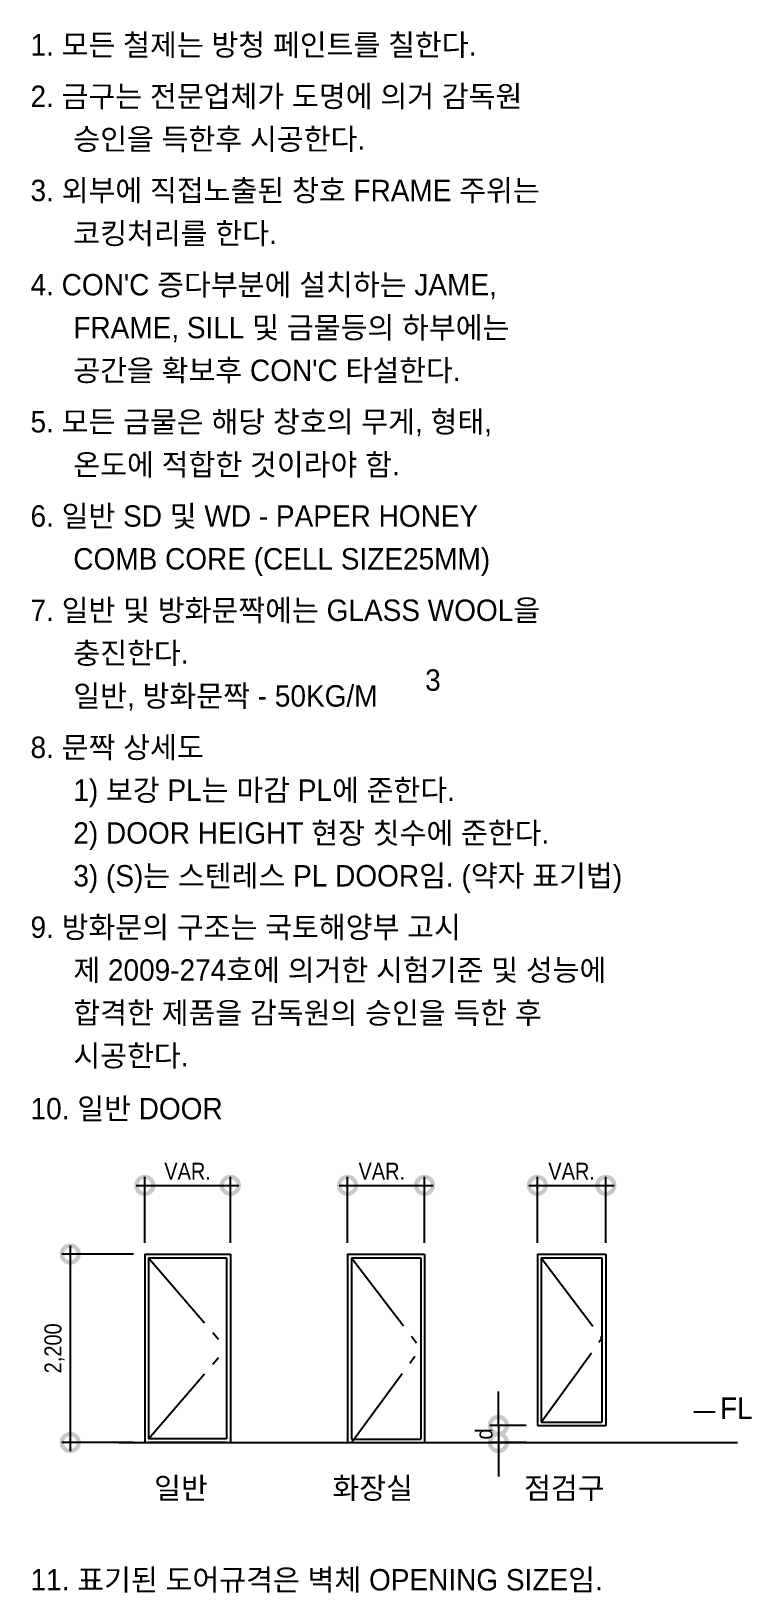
# Model space of a CAD drawing. Extents: x -324 to 841, y -324 to 753.
# Drawn here: x 734 to 818.2, y 375.8 to 558.1 of the extents above; entities that cross this region are included whole.
import ezdxf
from ezdxf.enums import TextEntityAlignment as Align

# ---------------------------------------------------------------- set-up
doc = ezdxf.new("R2010")
doc.units = 0
doc.header["$MEASUREMENT"] = 0
doc.linetypes.add('1D10', pattern=[14, 10, -1.5, 1, -1.5])
doc.layers.get('0').update_dxf_attribs({"linetype": 'CONTINUOUS'})
for name, color, linetype in [('A-DIM', 7, 'CONTINUOUS'), ('A-TEXT-NOTE', 7, 'CONTINUOUS'), ('CL', 1, '1D10'), ('LEADER', 7, 'CONTINUOUS'), ('TXT', 7, 'CONTINUOUS')]:
    doc.layers.add(name, color=color, linetype=linetype)
doc.styles.add('Gdim', font='', dxfattribs={"width": 0.9})
doc.styles.add('Gtx', font='')
doc.styles.get('Gdim').set_extended_font_data('Dotum')
doc.styles.get('Gtx').set_extended_font_data('Dotum')

msp = doc.modelspace()

# ---------------------------------------------------------------- texts
at = {"layer": 'A-DIM', "char_height": 1.98, "attachment_point": 5, "style": 'Gdim'}
for insert in [(752.25, 425.02), (774.94, 425.02), (797.12, 425.02)]:
    msp.add_mtext('\\A1;VAR.', dxfattribs=dict(at, insert=insert))
at = {"layer": 'A-DIM', "char_height": 1.98, "attachment_point": 5, "rotation": 90, "style": 'Gdim'}
for s, insert in [('\\A1;2,200', (736.7, 404.34)), ('\\A1;d', (786.9, 394.34))]:
    msp.add_mtext(s, dxfattribs=dict(at, insert=insert))
at = {"layer": 'A-TEXT-NOTE', "style": 'Gtx'}
for s, p in [('2. 금구는 전문업체가 도명에 의거 감독원', (733.9, 550.5)), ('승인을 득한후 시공한다.', (738.9, 545.5)), ('3. 외부에 직접노출된 창호 FRAME 주위는', (733.9, 539.5)), ('코킹처리를 한다.', (738.9, 534.5)), ("4. CON'C 증다부분에 설치하는 JAME,", (733.9, 528.5)), ('FRAME, SILL 및 금물등의 하부에는', (738.9, 523.5)), ("공간을 확보후 CON'C 타설한다.", (738.9, 518.5)), ('5. 모든 금물은 해당 창호의 무게, 형태,', (733.9, 512.5)), ('온도에 적합한 것이라야 함.', (738.9, 507.5)), ('6. 일반 SD 및 WD - PAPER HONEY', (733.9, 501.5)), ('COMB CORE (CELL SIZE25MM)', (738.9, 496.5)), ('7. 일반 및 방화문짝에는 GLASS WOOL을', (733.9, 490.5)), ('충진한다.', (738.9, 485.5)), ('일반, 방화문짝 - 50KG/M', (738.9, 480.5)), ('8. 문짝 상세도', (733.9, 474.5)), ('1) 보강 PL는 마감 PL에 준한다.', (738.9, 469.5)), ('2) DOOR HEIGHT 현장 칫수에 준한다.', (738.9, 464.5)), ('3) (S)는 스텐레스 PL DOOR임. (약자 표기법) ', (738.9, 459.5)), ('9. 방화문의 구조는 국토해양부 고시', (733.9, 453.5)), ('제 2009-274호에 의거한 시험기준 및 성능에', (738.9, 448.5)), ('합격한 제품을 감독원의 승인을 득한 후', (738.9, 443.5)), ('시공한다.', (738.9, 438.5))]:
    msp.add_text(s, height=2.5, dxfattribs=at).set_placement(p, align=Align.MIDDLE_LEFT)
for s, p in [('3', (780.01, 481.1)), ('10. 일반 DOOR', (733.9, 431.07)), ('FL', (814.47, 396.1)), ('일반', (748.34, 386.77)), ('화장실', (769.17, 386.77)), ('점검구', (791.57, 386.77)), ('11. 표기된 도어규격은 벽체 OPENING SIZE임.', (733.9, 376.07))]:
    msp.add_text(s, height=2.5, dxfattribs=at).set_placement(p)
at = {"layer": 'TXT', "style": 'Gtx'}
msp.add_text('1. 모든 철제는 방청 페인트를 칠한다.', height=2.5, dxfattribs=at).set_placement((733.9, 556.5), align=Align.MIDDLE_LEFT)

# ---------------------------------------------------------------- blocks, each defined once
blk = doc.blocks.new('_DotSmall')
at = {"color": 0, "linetype": 'ByBlock', "const_width": 0.5}
blk.add_lwpolyline([(-0.0625, 0, 1), (0.0625, 0, 1)], format="xyb", close=True, dxfattribs=at)

# ---------------------------------------------------------------- linework, layer by layer
for p, q in [((747.25, 415.34), (747.25, 393.34)), ((747.25, 415.34), (757.25, 415.34)), ((747.7, 414.89), (747.7, 393.79)), ((747.7, 414.89), (756.8, 414.89)), ((756.8, 414.89), (756.8, 393.79)), ((757.25, 415.34), (757.25, 393.34)), ((770.94, 415.34), (770.94, 393.34)), ((770.94, 415.34), (779.94, 415.34)), ((771.4, 414.89), (771.4, 393.72)), ((771.4, 414.89), (779.49, 414.89)), ((779.49, 414.89), (779.49, 393.72)), ((779.94, 415.34), (779.94, 393.34)), ((793.12, 415.34), (793.12, 395.34)), ((793.12, 415.34), (801.12, 415.34)), ((793.57, 414.89), (793.57, 395.72)), ((793.57, 414.89), (800.66, 414.89)), ((800.66, 414.89), (800.66, 395.72)), ((801.12, 415.34), (801.12, 395.34)), ((793.57, 395.72), (800.66, 395.72)), ((793.12, 395.34), (801.12, 395.34)), ((744.21, 393.34), (816.5, 393.34)), ((770.94, 393.34), (779.94, 393.34)), ((771.4, 393.72), (779.49, 393.72)), ((785.21, 393.34), (801.7, 393.34))]:
    msp.add_line(p, q)
at = {"layer": 'A-DIM', "color": 1}
for p, q in [((746.26, 423.36), (758.24, 423.36)), ((747.25, 416.66), (747.25, 424.35)), ((757.25, 416.66), (757.25, 424.35)), ((769.95, 423.36), (780.93, 423.36)), ((770.94, 416.66), (770.94, 424.35)), ((779.94, 416.66), (779.94, 424.35)), ((792.13, 423.36), (802.11, 423.36)), ((793.12, 416.66), (793.12, 424.35)), ((801.12, 416.66), (801.12, 424.35)), ((738.54, 416.33), (738.54, 392.35)), ((745.93, 415.34), (737.55, 415.34)), ((788.57, 395.34), (788.57, 399.3)), ((791.8, 395.34), (787.58, 395.34)), ((788.57, 395.34), (788.57, 393.34)), ((745.93, 393.34), (737.55, 393.34)), ((791.8, 393.34), (787.58, 393.34)), ((788.57, 393.34), (788.57, 389.38))]:
    msp.add_line(p, q, dxfattribs=at)
at = {"layer": 'CL', "linetype": '1D10'}
for p, q in [((747.7, 414.89), (756.8, 404.34)), ((771.4, 414.89), (779.49, 404.34)), ((793.57, 414.89), (800.66, 405.53)), ((793.57, 395.72), (800.66, 405.53)), ((747.7, 393.79), (756.8, 404.34)), ((771.4, 393.34), (779.49, 404.34))]:
    msp.add_line(p, q, dxfattribs=at)
at = {"layer": 'LEADER'}
msp.add_line((811.39, 396.94), (813.91, 396.94), dxfattribs=at)
msp.add_lwpolyline([(811.39, 393.34, 0, 0.528, 0), (811.39, 394.92, 0, 0, 0), (811.39, 396.94, 0, 0, 0)], format="xyseb", dxfattribs=at)
at = {"layer": 'TXT'}
for p, q in [((756.8, 393.79), (747.7, 393.79)), ((756.8, 393.34), (747.7, 393.34))]:
    msp.add_line(p, q, dxfattribs=at)

# ---------------------------------------------------------------- block references
at = {"layer": 'A-DIM', "color": 1, "xscale": 3.96, "yscale": 3.96, "zscale": 3.96}
for p, rotation in [((747.25, 423.36), 180), ((770.94, 423.36), 180), ((793.12, 423.36), 180), ((738.54, 415.34), 90), ((788.57, 395.34), 270), ((738.54, 393.34), 270), ((788.57, 393.34), 90)]:
    msp.add_blockref('_DotSmall', p, dxfattribs=dict(at, rotation=rotation))
for p in [(757.25, 423.36), (779.94, 423.36), (801.12, 423.36)]:
    msp.add_blockref('_DotSmall', p, dxfattribs=at)

msp.set_redraw_order([(e.dxf.handle, doc.entitydb.next_handle()) for e in msp.query("TEXT MTEXT ATTDEF DIMENSION ARC_DIMENSION")])  # texts and dimensions are drawn at this point

doc.saveas('drawing.dxf')
